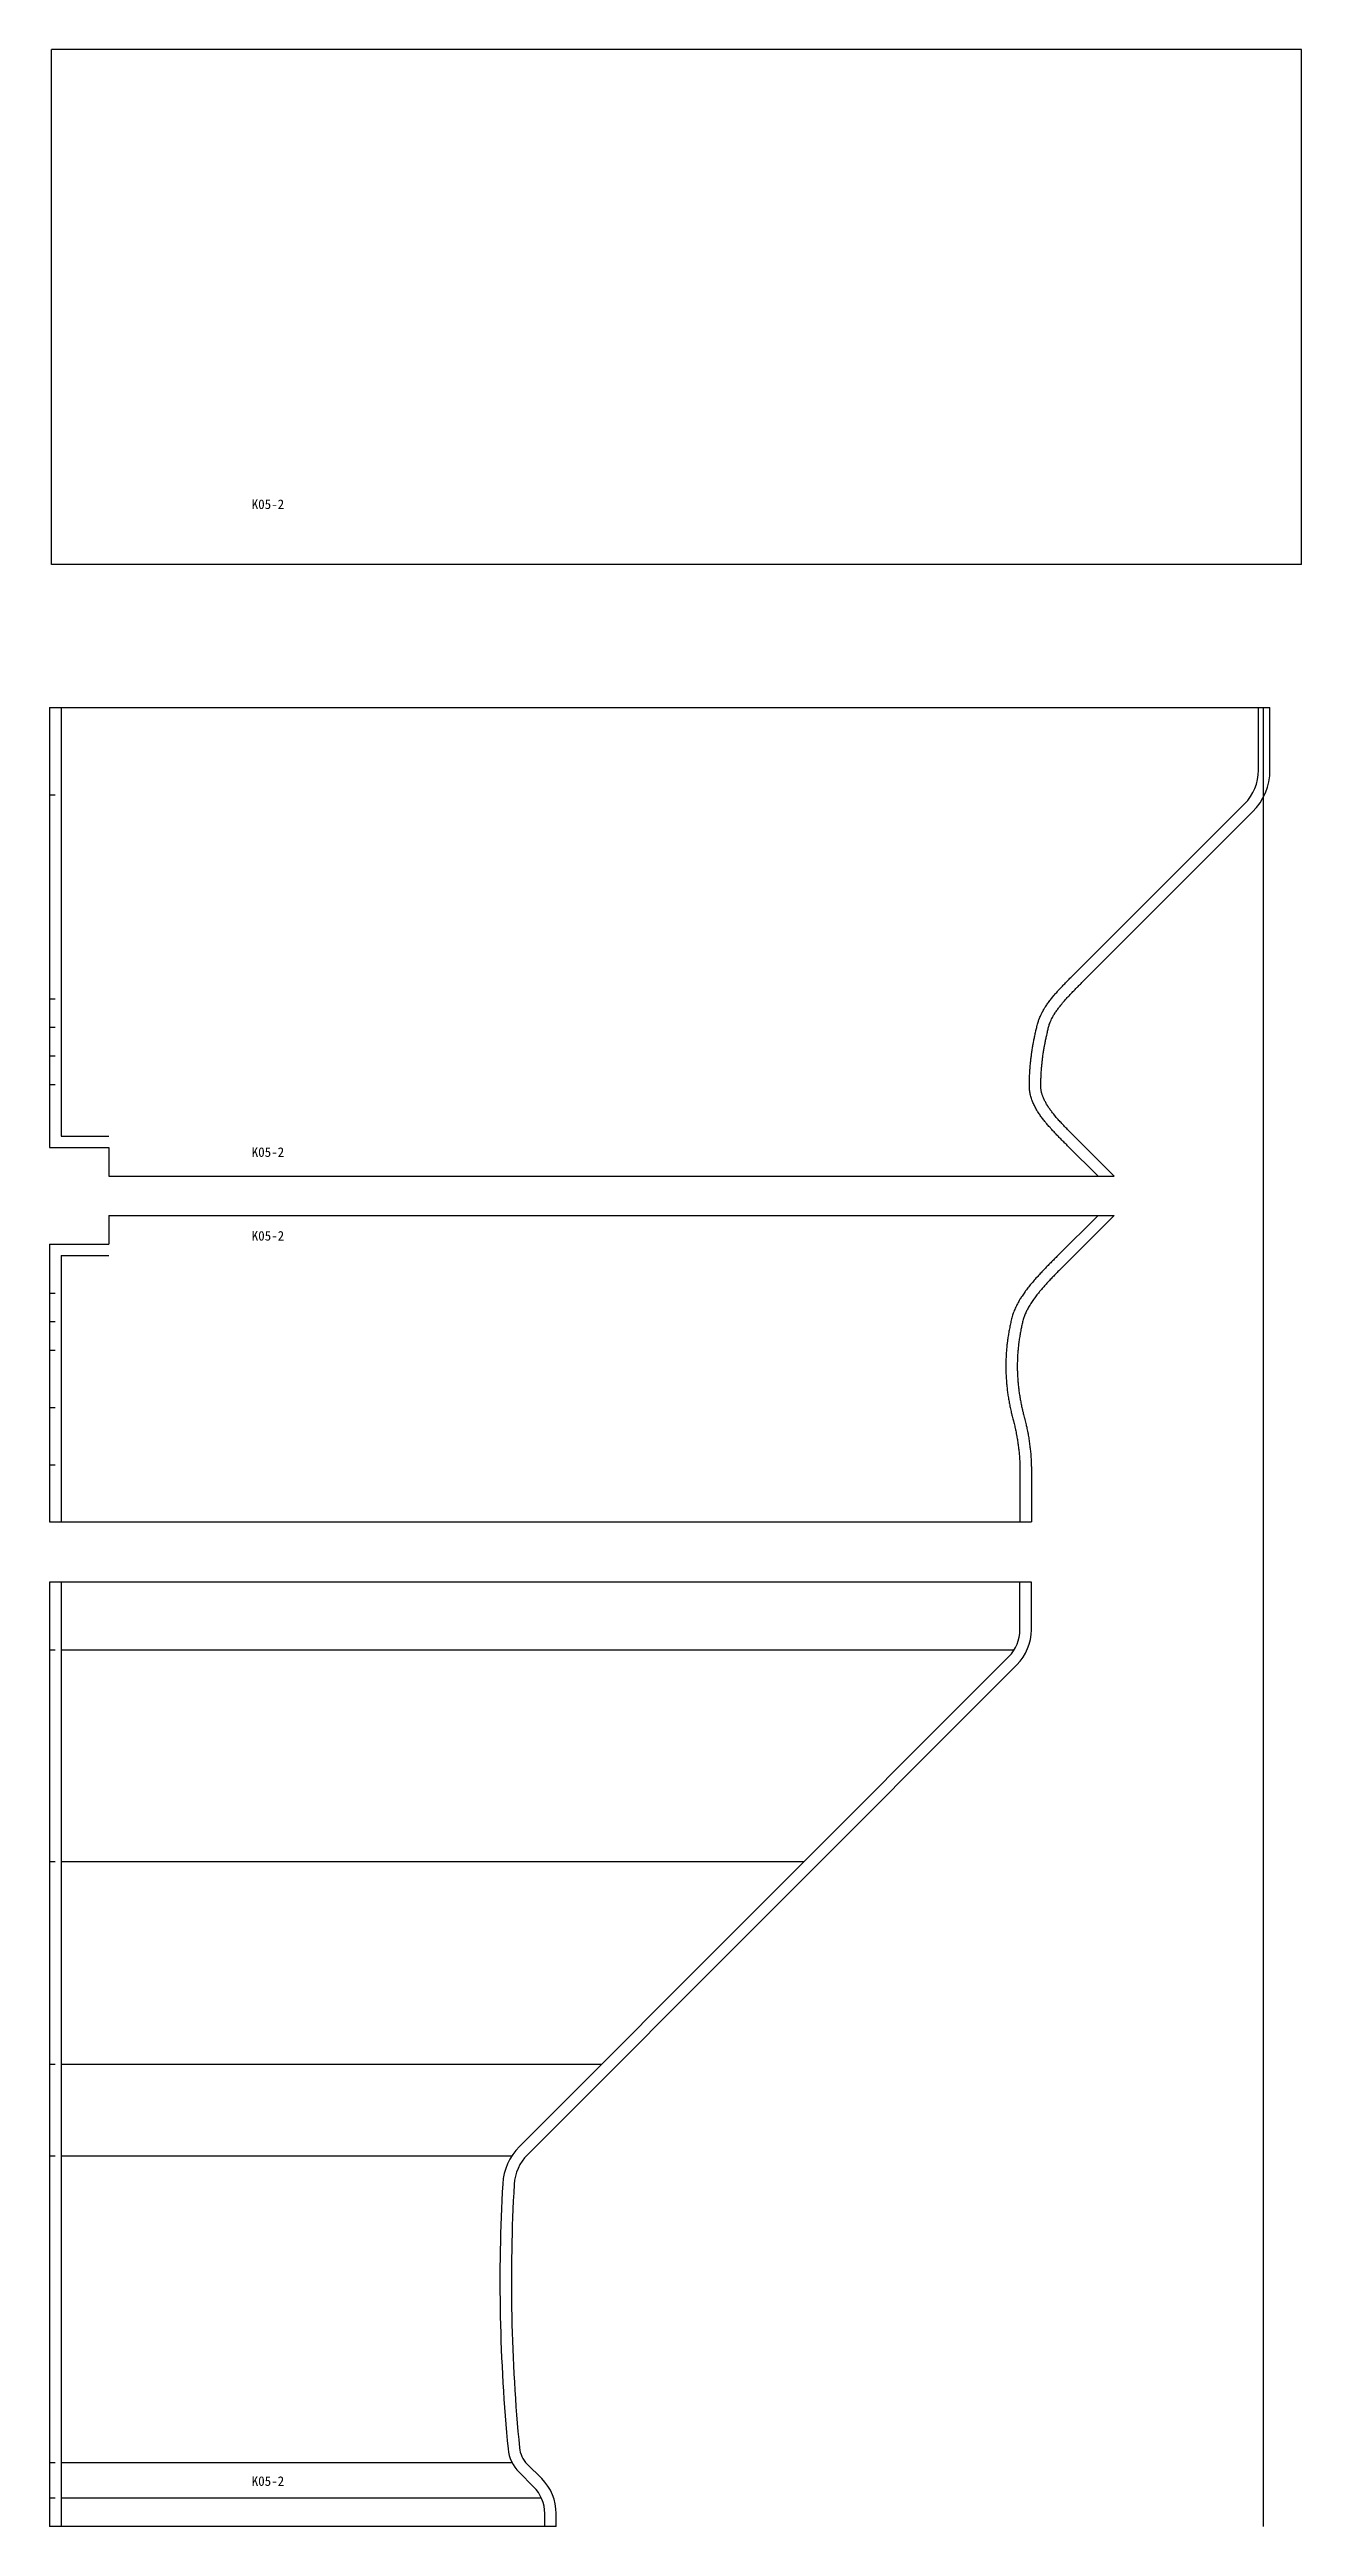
# Model space of a CAD drawing. Header units: millimetres. Extents: x 1211946 to 1266258, y -418433 to -400124.
# Drawn here: x 1248465 to 1249777, y -414255 to -411658 of the extents above; entities that cross this region are included whole.
import ezdxf

# ---------------------------------------------------------------- set-up
doc = ezdxf.new("R2010")
doc.units = ezdxf.units.MM
doc.header["$LTSCALE"] = 5
doc.layers.add('文字', color=7, linetype='Continuous')
doc.layers.add('缝头内线', color=1, linetype='Continuous')
doc.styles.add('宋体', font='')
doc.styles.get('宋体').set_extended_font_data('SimSun')

msp = doc.modelspace()

# ---------------------------------------------------------------- texts
at = {"layer": '文字', "color": 3, "char_height": 10, "attachment_point": 5, "style": '宋体'}
for insert in [(1248694.23, -412134.76), (1248694.23, -412814.01), (1248694.23, -412901.77), (1248694.23, -414207.41)]:
    msp.add_mtext('K05-2', dxfattribs=dict(at, insert=insert))

# ---------------------------------------------------------------- linework, layer by layer
for p, q in [((1248467.38, -412197.93), (1248467.38, -411657.93)), ((1249777.38, -411657.93), (1248467.38, -411657.93)), ((1249777.38, -412197.93), (1249777.38, -411657.93)), ((1249777.38, -412197.93), (1248467.38, -412197.93)), ((1248465.38, -412347.89), (1249744.38, -412347.89)), ((1248465.38, -412347.89), (1248465.38, -412809.13)), ((1248465.38, -412809.13), (1248527.38, -412809.13)), ((1248527.38, -412809.13), (1248527.38, -412839.28)), ((1248527.38, -412839.28), (1249581.21, -412839.28)), ((1248527.38, -412880.28), (1249581.21, -412880.28)), ((1248527.38, -412880.28), (1248527.38, -412910.44)), ((1248465.38, -412910.44), (1248465.38, -413201.68)), ((1248465.38, -412910.44), (1248527.38, -412910.44)), ((1248465.38, -413201.68), (1249494.38, -413201.68)), ((1248465.38, -413264.92), (1248465.38, -414254.9)), ((1249494.38, -413264.92), (1248465.38, -413264.92)), ((1248966.23, -413865.12), (1249479.17, -413351.39)), ((1248981.15, -414204.7), (1248965.93, -414189.49)), ((1248996.38, -414254.9), (1248996.38, -414241.47)), ((1248996.38, -414254.9), (1248465.38, -414254.9))]:
    msp.add_line(p, q)
at = {"color": 2}
for p, q in [((1248465.38, -412439.52), (1248471.38, -412439.52)), ((1248465.38, -412653.08), (1248471.38, -412653.08)), ((1248465.38, -412683.08), (1248471.38, -412683.08)), ((1248465.38, -412713.08), (1248471.38, -412713.08)), ((1248465.38, -412743.08), (1248471.38, -412743.08)), ((1248465.38, -412961.68), (1248471.38, -412961.68)), ((1248465.38, -412991.68), (1248471.38, -412991.68)), ((1248465.38, -413021.68), (1248471.38, -413021.68)), ((1248465.38, -413081.68), (1248471.38, -413081.68)), ((1248465.38, -413141.68), (1248471.38, -413141.68)), ((1248465.38, -413335.62), (1248471.38, -413335.62)), ((1248465.38, -413557.84), (1248471.38, -413557.84)), ((1248465.38, -413770.07), (1248471.38, -413770.07)), ((1248465.38, -413866.32), (1248471.38, -413866.32)), ((1248465.38, -414187.9), (1248471.38, -414187.9)), ((1248465.38, -414224.9), (1248471.38, -414224.9))]:
    msp.add_line(p, q, dxfattribs=at)
msp.add_lwpolyline([(1249581.21, -412839.28), (1249540.73, -412798.79), (1249539.93, -412798), (1249539.14, -412797.21), (1249538.35, -412796.41), (1249537.56, -412795.62), (1249536.77, -412794.83), (1249535.99, -412794.05), (1249535.21, -412793.26), (1249534.79, -412792.84), (1249533.66, -412791.69), (1249532.88, -412790.9), (1249532.12, -412790.12), (1249531.35, -412789.33), (1249530.59, -412788.55), (1249529.83, -412787.76), (1249529.08, -412786.97), (1249528.33, -412786.19), (1249527.59, -412785.4), (1249526.85, -412784.61), (1249526.12, -412783.83), (1249525.39, -412783.04), (1249524.67, -412782.25), (1249523.73, -412781.21), (1249523.24, -412780.67), (1249522.53, -412779.87), (1249521.83, -412779.08), (1249521.14, -412778.29), (1249520.46, -412777.49), (1249519.79, -412776.7), (1249518.87, -412775.59), (1249518.46, -412775.1), (1249517.81, -412774.29), (1249517.17, -412773.49), (1249516.54, -412772.68), (1249515.92, -412771.88), (1249515.31, -412771.07), (1249514.62, -412770.14), (1249514.12, -412769.45), (1249513.54, -412768.64), (1249512.98, -412767.82), (1249512.43, -412767.01), (1249511.89, -412766.19), (1249511.36, -412765.36), (1249511.08, -412764.92), (1249510.36, -412763.72), (1249509.89, -412762.92), (1249509.43, -412762.1), (1249508.98, -412761.28), (1249508.55, -412760.45), (1249508.27, -412759.9), (1249507.75, -412758.81), (1249507.38, -412758.01), (1249507.02, -412757.19), (1249506.69, -412756.37), (1249506.37, -412755.53), (1249506.24, -412755.19), (1249505.8, -412753.91), (1249505.56, -412753.13), (1249505.33, -412752.32), (1249505.12, -412751.52), (1249504.92, -412750.62), (1249504.77, -412749.92), (1249504.63, -412749.12), (1249504.51, -412748.33), (1249504.42, -412747.59), (1249504.3, -412746.31), (1249504.29, -412746.03), (1249504.25, -412745.16), (1249504.24, -412744.27), (1249504.24, -412743.32), (1249504.26, -412742.3), (1249504.27, -412741.41), (1249504.3, -412740.14), (1249504.33, -412739.05), (1249504.36, -412737.97), (1249504.39, -412736.9), (1249504.44, -412735.63), (1249504.48, -412734.77), (1249504.53, -412733.7), (1249504.58, -412732.64), (1249504.64, -412731.57), (1249504.71, -412730.49), (1249504.74, -412729.94), (1249504.85, -412728.35), (1249504.93, -412727.29), (1249505.01, -412726.22), (1249505.1, -412725.15), (1249505.19, -412724.2), (1249505.29, -412723.02), (1249505.4, -412721.95), (1249505.5, -412720.89), (1249505.62, -412719.83), (1249505.77, -412718.46), (1249505.85, -412717.69), (1249505.98, -412716.63), (1249506.11, -412715.56), (1249506.25, -412714.5), (1249506.39, -412713.43), (1249506.48, -412712.75), (1249506.68, -412711.31), (1249506.83, -412710.25), (1249506.99, -412709.19), (1249507.16, -412708.13), (1249507.33, -412707.01), (1249507.5, -412706.01), (1249507.67, -412704.95), (1249507.85, -412703.89), (1249508.04, -412702.84), (1249508.33, -412701.26), (1249508.42, -412700.72), (1249508.63, -412699.66), (1249508.83, -412698.61), (1249509.04, -412697.55), (1249509.25, -412696.5), (1249509.45, -412695.53), (1249509.69, -412694.4), (1249509.91, -412693.35), (1249510.14, -412692.29), (1249510.38, -412691.24), (1249510.72, -412689.76), (1249510.86, -412689.14), (1249511.11, -412688.09), (1249511.36, -412687.04), (1249511.61, -412686.01), (1249511.87, -412684.98), (1249512.1, -412684.07), (1249512.39, -412682.96), (1249512.65, -412682.01), (1249512.91, -412681.1), (1249513.16, -412680.27), (1249513.59, -412678.99), (1249513.71, -412678.67), (1249514.02, -412677.85), (1249514.34, -412677.06), (1249514.69, -412676.26), (1249515.06, -412675.46), (1249515.59, -412674.36), (1249515.87, -412673.81), (1249516.31, -412672.97), (1249516.76, -412672.15), (1249517.22, -412671.32), (1249517.69, -412670.52), (1249518.41, -412669.32), (1249518.69, -412668.88), (1249519.22, -412668.05), (1249519.76, -412667.24), (1249520.31, -412666.42), (1249520.87, -412665.61), (1249521.45, -412664.8), (1249521.95, -412664.11), (1249522.64, -412663.17), (1249523.24, -412662.37), (1249523.87, -412661.56), (1249524.5, -412660.76), (1249525.14, -412659.96), (1249525.79, -412659.15), (1249526.2, -412658.66), (1249527.12, -412657.55), (1249527.79, -412656.76), (1249528.47, -412655.96), (1249529.16, -412655.17), (1249529.86, -412654.37), (1249530.57, -412653.58), (1249531.05, -412653.03), (1249531.99, -412652), (1249532.71, -412651.21), (1249533.44, -412650.42), (1249534.18, -412649.63), (1249534.91, -412648.85), (1249535.66, -412648.06), (1249536.4, -412647.28), (1249537.16, -412646.49), (1249537.92, -412645.7), (1249538.68, -412644.92), (1249539.44, -412644.13), (1249540.21, -412643.35), (1249540.98, -412642.56), (1249542.12, -412641.41), (1249542.53, -412640.99), (1249543.32, -412640.2), (1249544.11, -412639.41), (1249544.89, -412638.62), (1249545.68, -412637.83), (1249546.47, -412637.04), (1249547.26, -412636.25), (1249548.05, -412635.45), (1249726.22, -412457.29, 0.1989124), (1249744.38, -412413.45), (1249744.38, -412347.89)], format="xyb")
for points in [[(1249581.21, -412880.28), (1249530.57, -412930.92), (1249529.64, -412931.85), (1249528.71, -412932.79), (1249527.78, -412933.72), (1249526.85, -412934.65), (1249525.92, -412935.58), (1249525, -412936.51), (1249524.08, -412937.43), (1249523.12, -412938.4), (1249522.24, -412939.29), (1249521.33, -412940.22), (1249520.42, -412941.14), (1249519.52, -412942.07), (1249518.61, -412943), (1249517.72, -412943.93), (1249516.82, -412944.85), (1249515.94, -412945.78), (1249515.05, -412946.71), (1249514.16, -412947.65), (1249513.29, -412948.58), (1249512.42, -412949.51), (1249511.55, -412950.45), (1249510.69, -412951.38), (1249509.84, -412952.32), (1249509.19, -412953.04), (1249508.15, -412954.2), (1249507.32, -412955.15), (1249506.49, -412956.09), (1249505.67, -412957.04), (1249504.86, -412957.99), (1249504.06, -412958.93), (1249503.02, -412960.19), (1249502.48, -412960.84), (1249501.7, -412961.81), (1249500.93, -412962.77), (1249500.17, -412963.73), (1249499.43, -412964.7), (1249498.69, -412965.67), (1249497.96, -412966.65), (1249497.61, -412967.13), (1249496.55, -412968.61), (1249495.87, -412969.58), (1249495.2, -412970.56), (1249494.54, -412971.55), (1249493.9, -412972.52), (1249493.01, -412973.94), (1249492.66, -412974.5), (1249492.06, -412975.51), (1249491.48, -412976.51), (1249490.92, -412977.51), (1249490.37, -412978.52), (1249489.84, -412979.54), (1249489.37, -412980.45), (1249488.84, -412981.56), (1249488.37, -412982.56), (1249487.93, -412983.57), (1249487.52, -412984.56), (1249487.13, -412985.54), (1249486.72, -412986.65), (1249486.43, -412987.52), (1249486.1, -412988.55), (1249485.79, -412989.6), (1249485.49, -412990.69), (1249485.2, -412991.81), (1249484.9, -412993.01), (1249484.63, -412994.12), (1249484.37, -412995.31), (1249484.11, -412996.51), (1249483.85, -412997.72), (1249483.6, -412998.94), (1249483.39, -413000.01), (1249483.12, -413001.42), (1249482.89, -413002.65), (1249482.67, -413003.89), (1249482.45, -413005.12), (1249482.24, -413006.36), (1249482.11, -413007.15), (1249481.85, -413008.82), (1249481.66, -413010.04), (1249481.49, -413011.27), (1249481.32, -413012.5), (1249481.09, -413014.27), (1249481, -413014.98), (1249480.86, -413016.22), (1249480.72, -413017.46), (1249480.59, -413018.7), (1249480.47, -413019.94), (1249480.34, -413021.36), (1249480.24, -413022.42), (1249480.15, -413023.66), (1249480.05, -413024.9), (1249479.97, -413026.14), (1249479.9, -413027.39), (1249479.84, -413028.44), (1249479.77, -413029.87), (1249479.72, -413031.11), (1249479.68, -413032.36), (1249479.64, -413033.6), (1249479.61, -413034.85), (1249479.6, -413035.52), (1249479.58, -413037.34), (1249479.58, -413038.58), (1249479.58, -413039.82), (1249479.6, -413041.06), (1249479.62, -413042.63), (1249479.65, -413043.55), (1249479.68, -413044.8), (1249479.73, -413046.04), (1249479.78, -413047.28), (1249479.84, -413048.53), (1249479.91, -413049.71), (1249479.99, -413051.01), (1249480.07, -413052.25), (1249480.16, -413053.49), (1249480.26, -413054.74), (1249480.37, -413055.98), (1249480.45, -413056.79), (1249480.61, -413058.46), (1249480.75, -413059.69), (1249480.89, -413060.93), (1249481.03, -413062.16), (1249481.26, -413063.92), (1249481.35, -413064.64), (1249481.52, -413065.88), (1249481.7, -413067.11), (1249481.89, -413068.35), (1249482.08, -413069.57), (1249482.32, -413071.01), (1249482.49, -413072.03), (1249482.71, -413073.27), (1249482.93, -413074.5), (1249483.17, -413075.73), (1249483.4, -413076.96), (1249483.64, -413078.13), (1249483.9, -413079.42), (1249484.16, -413080.64), (1249484.43, -413081.85), (1249484.7, -413083.06), (1249484.98, -413084.27), (1249485.21, -413085.2), (1249485.57, -413086.68), (1249485.88, -413087.9), (1249486.21, -413089.15), (1249486.54, -413090.42), (1249486.87, -413091.71), (1249487.1, -413092.6), (1249487.54, -413094.35), (1249487.88, -413095.69), (1249488.2, -413097.03), (1249488.53, -413098.39), (1249488.84, -413099.73), (1249489.01, -413100.49), (1249489.44, -413102.46), (1249489.74, -413103.84), (1249490.02, -413105.21), (1249490.29, -413106.58), (1249490.64, -413108.41), (1249490.81, -413109.33), (1249491.05, -413110.69), (1249491.29, -413112.07), (1249491.52, -413113.44), (1249491.74, -413114.82), (1249491.98, -413116.37), (1249492.16, -413117.59), (1249492.35, -413118.97), (1249492.54, -413120.35), (1249492.72, -413121.74), (1249492.89, -413123.13), (1249493.03, -413124.35), (1249493.2, -413125.91), (1249493.34, -413127.3), (1249493.47, -413128.7), (1249493.6, -413130.09), (1249493.71, -413131.47), (1249493.78, -413132.32), (1249493.91, -413134.26), (1249494, -413135.66), (1249494.08, -413137.07), (1249494.15, -413138.49), (1249494.23, -413140.31), (1249494.26, -413141.32), (1249494.29, -413142.71), (1249494.32, -413144.09), (1249494.34, -413145.46), (1249494.36, -413146.81), (1249494.38, -413148.2), (1249494.38, -413201.68)], [(1249494.38, -413314.65), (1249494.38, -413264.92)]]:
    msp.add_lwpolyline(points)
for centre, radius, start, end in [((1249442.38, -413314.65), 52, 315.04377, 0), ((1249000.19, -413899.04), 48, 135.04377, 176.74605), ((1250743.37, -413998.14), 1793.99, 176.74605, 185.57444), ((1248985.73, -414169.69), 28, 185.57444, 225), ((1248944.38, -414241.47), 52, 360, 45)]:
    msp.add_arc(centre, radius, start, end)
at = {"layer": '缝头内线', "color": 1, "ltscale": 2}
for p, q in [((1248477.38, -412347.89), (1248477.38, -412797.13)), ((1249737.38, -412347.89), (1249737.38, -414254.9)), ((1248477.38, -412797.13), (1248527.38, -412797.13)), ((1248477.38, -412922.44), (1248477.38, -413201.68)), ((1248477.38, -412922.44), (1248527.38, -412922.44)), ((1248477.38, -413264.92), (1248477.38, -414254.9)), ((1248477.38, -413335.62), (1249476.44, -413335.62)), ((1248957.74, -413856.64), (1249470.68, -413342.91)), ((1248477.38, -413557.84), (1249256.09, -413557.84)), ((1248477.38, -413770.07), (1249044.17, -413770.07)), ((1248477.38, -413866.32), (1248949.9, -413866.32)), ((1248477.38, -414187.9), (1248950.12, -414187.9)), ((1248972.66, -414213.19), (1248957.45, -414197.97)), ((1248477.38, -414224.9), (1248980.78, -414224.9)), ((1248984.38, -414254.9), (1248984.38, -414241.47))]:
    msp.add_line(p, q, dxfattribs=at)
msp.add_lwpolyline([(1249564.24, -412839.28), (1249532.24, -412807.28), (1249531.45, -412806.48), (1249530.65, -412805.69), (1249529.86, -412804.89), (1249529.06, -412804.1), (1249528.27, -412803.3), (1249527.48, -412802.5), (1249526.68, -412801.7), (1249526.25, -412801.27), (1249525.1, -412800.1), (1249524.31, -412799.3), (1249523.53, -412798.5), (1249522.74, -412797.69), (1249521.96, -412796.88), (1249521.18, -412796.07), (1249520.4, -412795.26), (1249519.63, -412794.45), (1249518.85, -412793.63), (1249518.08, -412792.81), (1249517.32, -412791.99), (1249516.55, -412791.16), (1249515.8, -412790.33), (1249514.81, -412789.25), (1249514.29, -412788.66), (1249513.54, -412787.82), (1249512.8, -412786.98), (1249512.06, -412786.13), (1249511.33, -412785.27), (1249510.6, -412784.42), (1249509.62, -412783.24), (1249509.17, -412782.68), (1249508.46, -412781.81), (1249507.76, -412780.93), (1249507.06, -412780.05), (1249506.38, -412779.15), (1249505.7, -412778.26), (1249504.94, -412777.23), (1249504.37, -412776.44), (1249503.72, -412775.53), (1249503.08, -412774.6), (1249502.45, -412773.67), (1249501.83, -412772.73), (1249501.22, -412771.78), (1249500.87, -412771.22), (1249500.05, -412769.86), (1249499.48, -412768.89), (1249498.93, -412767.91), (1249498.39, -412766.92), (1249497.87, -412765.93), (1249497.51, -412765.21), (1249496.88, -412763.9), (1249496.41, -412762.88), (1249495.97, -412761.85), (1249495.54, -412760.81), (1249495.13, -412759.76), (1249494.93, -412759.2), (1249494.39, -412757.63), (1249494.06, -412756.56), (1249493.75, -412755.47), (1249493.47, -412754.39), (1249493.19, -412753.19), (1249492.99, -412752.19), (1249492.79, -412751.08), (1249492.62, -412749.96), (1249492.48, -412748.85), (1249492.33, -412747.18), (1249492.3, -412746.61), (1249492.26, -412745.48), (1249492.24, -412744.36), (1249492.24, -412743.23), (1249492.26, -412742.11), (1249492.28, -412741.17), (1249492.3, -412739.86), (1249492.33, -412738.73), (1249492.36, -412737.61), (1249492.4, -412736.48), (1249492.45, -412735.15), (1249492.49, -412734.24), (1249492.54, -412733.11), (1249492.6, -412731.99), (1249492.66, -412730.87), (1249492.73, -412729.75), (1249492.77, -412729.14), (1249492.88, -412727.5), (1249492.97, -412726.38), (1249493.05, -412725.26), (1249493.15, -412724.14), (1249493.23, -412723.13), (1249493.35, -412721.9), (1249493.45, -412720.78), (1249493.57, -412719.66), (1249493.68, -412718.54), (1249493.84, -412717.12), (1249493.93, -412716.3), (1249494.07, -412715.19), (1249494.2, -412714.07), (1249494.35, -412712.96), (1249494.49, -412711.84), (1249494.59, -412711.11), (1249494.8, -412709.61), (1249494.96, -412708.5), (1249495.13, -412707.39), (1249495.3, -412706.28), (1249495.49, -412705.1), (1249495.66, -412704.06), (1249495.84, -412702.95), (1249496.03, -412701.84), (1249496.23, -412700.73), (1249496.52, -412699.09), (1249496.63, -412698.52), (1249496.84, -412697.41), (1249497.05, -412696.31), (1249497.27, -412695.2), (1249497.49, -412694.1), (1249497.7, -412693.08), (1249497.95, -412691.9), (1249498.19, -412690.8), (1249498.43, -412689.7), (1249498.67, -412688.6), (1249499.02, -412687.07), (1249499.17, -412686.41), (1249499.43, -412685.32), (1249499.69, -412684.22), (1249499.96, -412683.13), (1249500.23, -412682.04), (1249500.48, -412681.06), (1249500.8, -412679.86), (1249501.09, -412678.78), (1249501.4, -412677.69), (1249501.73, -412676.62), (1249502.26, -412675.05), (1249502.46, -412674.49), (1249502.86, -412673.44), (1249503.29, -412672.4), (1249503.73, -412671.37), (1249504.2, -412670.34), (1249504.83, -412669.04), (1249505.2, -412668.32), (1249505.72, -412667.32), (1249506.26, -412666.34), (1249506.81, -412665.36), (1249507.37, -412664.38), (1249508.2, -412663.03), (1249508.55, -412662.47), (1249509.15, -412661.52), (1249509.77, -412660.58), (1249510.4, -412659.65), (1249511.04, -412658.72), (1249511.69, -412657.8), (1249512.26, -412657.02), (1249513.02, -412655.99), (1249513.7, -412655.09), (1249514.39, -412654.2), (1249515.08, -412653.32), (1249515.78, -412652.44), (1249516.49, -412651.56), (1249516.95, -412651.01), (1249517.93, -412649.83), (1249518.65, -412648.97), (1249519.39, -412648.12), (1249520.12, -412647.27), (1249520.87, -412646.43), (1249521.61, -412645.58), (1249522.14, -412645), (1249523.12, -412643.92), (1249523.88, -412643.09), (1249524.64, -412642.26), (1249525.41, -412641.44), (1249526.18, -412640.62), (1249526.95, -412639.8), (1249527.73, -412638.99), (1249528.51, -412638.17), (1249529.29, -412637.36), (1249530.07, -412636.56), (1249530.85, -412635.75), (1249531.64, -412634.95), (1249532.43, -412634.14), (1249533.58, -412632.98), (1249534.01, -412632.54), (1249534.8, -412631.74), (1249535.59, -412630.95), (1249536.39, -412630.15), (1249537.18, -412629.35), (1249537.98, -412628.56), (1249538.77, -412627.76), (1249539.57, -412626.97), (1249717.73, -412448.8, 0.1989124), (1249732.38, -412413.45), (1249732.38, -412347.89)], format="xyb", dxfattribs=at)
for points in [[(1249564.24, -412880.28), (1249522.09, -412922.44), (1249521.15, -412923.37), (1249520.22, -412924.3), (1249519.29, -412925.24), (1249518.35, -412926.17), (1249517.42, -412927.11), (1249516.49, -412928.05), (1249515.56, -412928.98), (1249514.59, -412929.96), (1249513.7, -412930.86), (1249512.77, -412931.81), (1249511.85, -412932.75), (1249510.92, -412933.69), (1249510, -412934.64), (1249509.08, -412935.59), (1249508.17, -412936.54), (1249507.26, -412937.49), (1249506.34, -412938.45), (1249505.43, -412939.41), (1249504.53, -412940.38), (1249503.63, -412941.34), (1249502.73, -412942.31), (1249501.84, -412943.29), (1249500.95, -412944.26), (1249500.26, -412945.02), (1249499.18, -412946.23), (1249498.31, -412947.22), (1249497.44, -412948.21), (1249496.57, -412949.21), (1249495.71, -412950.22), (1249494.86, -412951.23), (1249493.76, -412952.55), (1249493.18, -412953.26), (1249492.34, -412954.29), (1249491.52, -412955.32), (1249490.7, -412956.36), (1249489.9, -412957.41), (1249489.1, -412958.46), (1249488.31, -412959.52), (1249487.9, -412960.07), (1249486.76, -412961.66), (1249486, -412962.75), (1249485.26, -412963.84), (1249484.52, -412964.94), (1249483.8, -412966.04), (1249482.82, -412967.6), (1249482.4, -412968.29), (1249481.72, -412969.42), (1249481.06, -412970.56), (1249480.41, -412971.72), (1249479.78, -412972.88), (1249479.17, -412974.05), (1249478.62, -412975.13), (1249477.99, -412976.42), (1249477.44, -412977.62), (1249476.9, -412978.83), (1249476.39, -412980.05), (1249475.91, -412981.28), (1249475.41, -412982.66), (1249475.03, -412983.77), (1249474.63, -412985.03), (1249474.25, -412986.3), (1249473.9, -412987.57), (1249473.57, -412988.85), (1249473.24, -412990.19), (1249472.94, -412991.42), (1249472.65, -412992.71), (1249472.37, -412994), (1249472.1, -412995.29), (1249471.84, -412996.59), (1249471.61, -412997.71), (1249471.33, -412999.18), (1249471.09, -413000.48), (1249470.85, -413001.78), (1249470.62, -413003.08), (1249470.4, -413004.38), (1249470.26, -413005.24), (1249469.99, -413006.99), (1249469.79, -413008.3), (1249469.6, -413009.61), (1249469.42, -413010.92), (1249469.19, -413012.77), (1249469.09, -413013.54), (1249468.94, -413014.85), (1249468.79, -413016.17), (1249468.65, -413017.48), (1249468.52, -413018.79), (1249468.38, -413020.3), (1249468.29, -413021.43), (1249468.18, -413022.74), (1249468.08, -413024.06), (1249468, -413025.38), (1249467.92, -413026.7), (1249467.85, -413027.82), (1249467.78, -413029.34), (1249467.73, -413030.66), (1249467.68, -413031.98), (1249467.64, -413033.3), (1249467.61, -413034.62), (1249467.6, -413035.35), (1249467.58, -413037.26), (1249467.58, -413038.59), (1249467.58, -413039.91), (1249467.6, -413041.23), (1249467.63, -413042.88), (1249467.65, -413043.87), (1249467.69, -413045.19), (1249467.74, -413046.51), (1249467.79, -413047.83), (1249467.86, -413049.15), (1249467.93, -413050.41), (1249468.01, -413051.79), (1249468.1, -413053.11), (1249468.2, -413054.43), (1249468.31, -413055.74), (1249468.42, -413057.06), (1249468.5, -413057.94), (1249468.68, -413059.69), (1249468.82, -413061), (1249468.97, -413062.32), (1249469.12, -413063.63), (1249469.36, -413065.46), (1249469.46, -413066.25), (1249469.64, -413067.56), (1249469.83, -413068.87), (1249470.03, -413070.17), (1249470.23, -413071.48), (1249470.48, -413072.99), (1249470.67, -413074.09), (1249470.9, -413075.39), (1249471.13, -413076.69), (1249471.38, -413077.98), (1249471.63, -413079.28), (1249471.88, -413080.52), (1249472.16, -413081.87), (1249472.43, -413083.16), (1249472.71, -413084.46), (1249473, -413085.74), (1249473.3, -413087.03), (1249473.55, -413088.05), (1249473.93, -413089.6), (1249474.26, -413090.88), (1249474.59, -413092.16), (1249474.92, -413093.44), (1249475.25, -413094.72), (1249475.47, -413095.57), (1249475.91, -413097.28), (1249476.22, -413098.56), (1249476.54, -413099.84), (1249476.84, -413101.13), (1249477.14, -413102.42), (1249477.3, -413103.1), (1249477.71, -413105), (1249477.99, -413106.29), (1249478.25, -413107.58), (1249478.51, -413108.88), (1249478.84, -413110.63), (1249479, -413111.48), (1249479.23, -413112.78), (1249479.46, -413114.08), (1249479.68, -413115.38), (1249479.89, -413116.69), (1249480.11, -413118.16), (1249480.28, -413119.3), (1249480.47, -413120.61), (1249480.64, -413121.92), (1249480.81, -413123.23), (1249480.97, -413124.54), (1249481.1, -413125.69), (1249481.26, -413127.17), (1249481.4, -413128.48), (1249481.52, -413129.8), (1249481.64, -413131.11), (1249481.75, -413132.43), (1249481.81, -413133.21), (1249481.94, -413135.07), (1249482.03, -413136.38), (1249482.1, -413137.7), (1249482.17, -413139.02), (1249482.23, -413140.74), (1249482.26, -413141.66), (1249482.3, -413142.98), (1249482.32, -413144.31), (1249482.34, -413145.63), (1249482.36, -413146.95), (1249482.38, -413148.27), (1249482.38, -413201.68)], [(1249482.38, -413314.65), (1249482.38, -413264.92)]]:
    msp.add_lwpolyline(points, dxfattribs=at)
for centre, radius, start, end in [((1249442.38, -413314.65), 40, 315.04377, 360), ((1249000.19, -413899.04), 60, 135.04377, 176.74605), ((1250743.37, -413998.14), 1805.99, 176.74605, 185.57444), ((1248985.73, -414169.69), 40, 185.57444, 225), ((1248944.38, -414241.47), 40, 360, 45)]:
    msp.add_arc(centre, radius, start, end, dxfattribs=at)

msp.set_redraw_order([(e.dxf.handle, doc.entitydb.next_handle()) for e in msp.query("TEXT MTEXT ATTDEF DIMENSION ARC_DIMENSION")])  # texts and dimensions are drawn at this point

doc.saveas('drawing.dxf')
